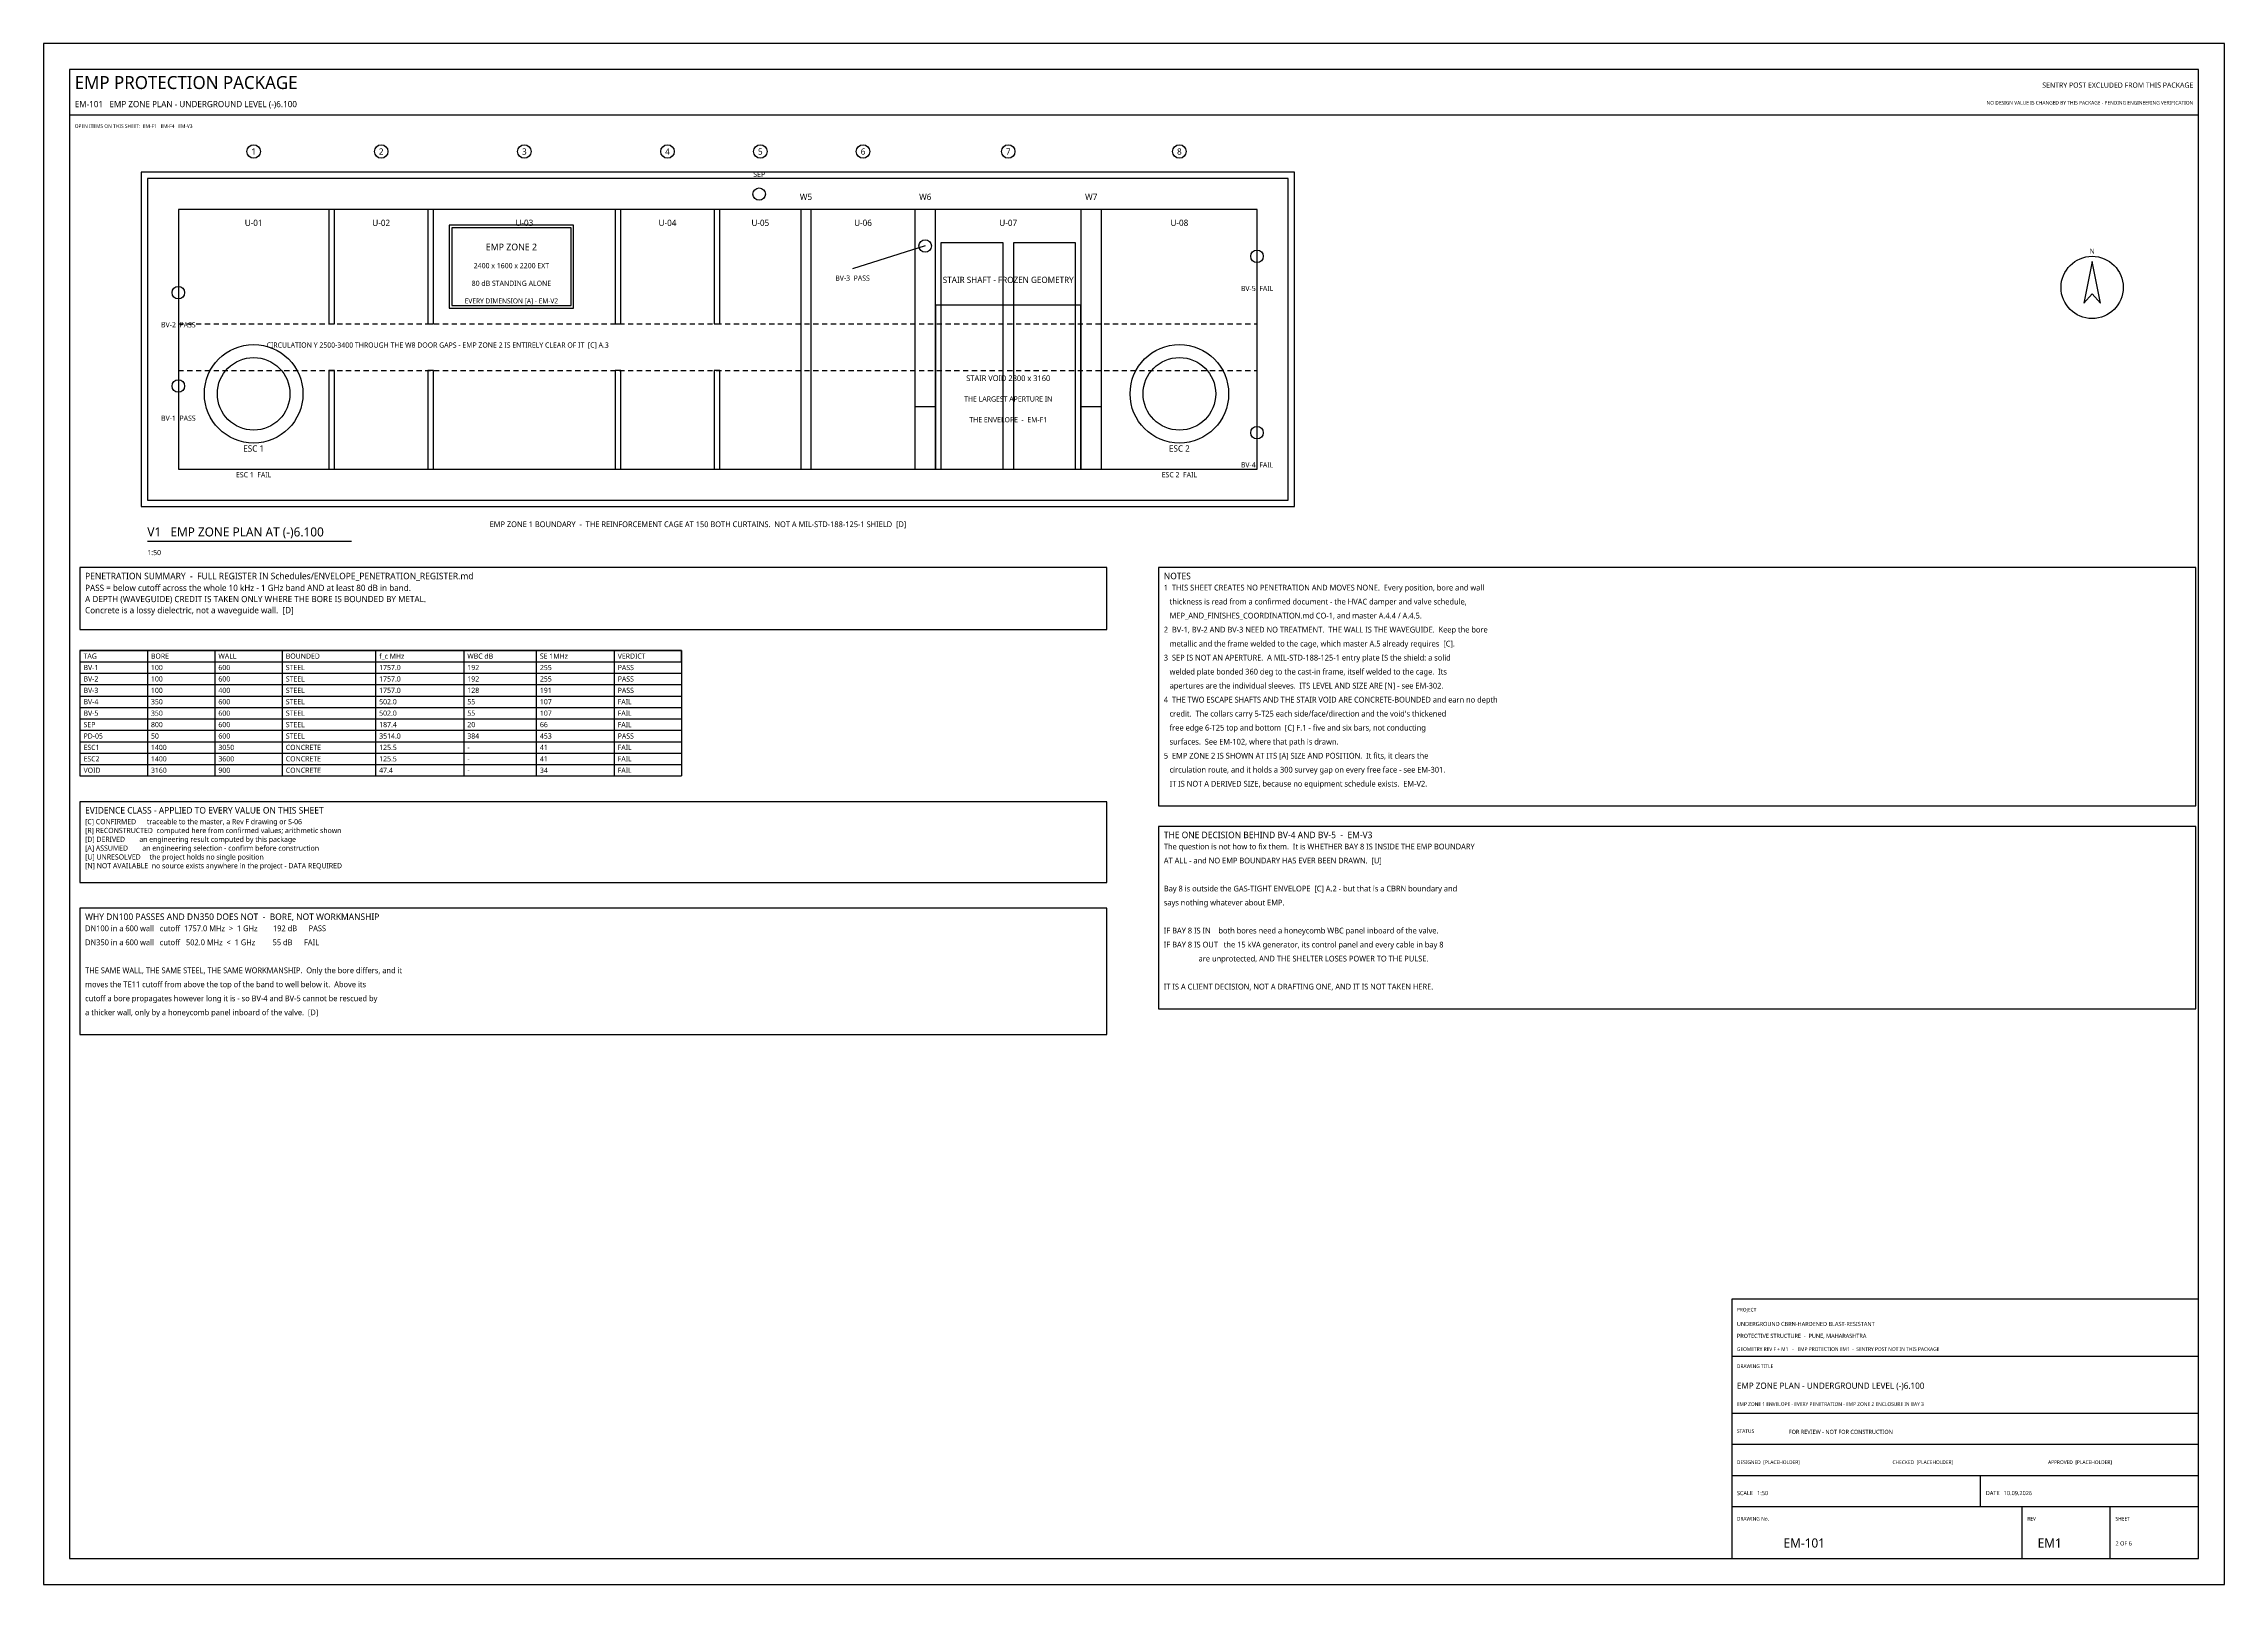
# Model space of a CAD drawing. Header units: millimetres. Extents: x 0 to 841, y 0 to 594.
import ezdxf
from ezdxf.enums import TextEntityAlignment as Align

# ---------------------------------------------------------------- set-up
doc = ezdxf.new("R2010")
doc.units = ezdxf.units.MM
for name, color, linetype in [('E-APERTURE', 1, 'Continuous'), ('E-PENET', 5, 'Continuous'), ('E-SHIELD', 2, 'Continuous'), ('E-ZONE1', 4, 'Continuous'), ('E-ZONE2', 3, 'Continuous'), ('M-ARCH', 8, 'Continuous'), ('M-ARCH-HIDDEN', 8, 'Continuous'), ('M-FLAG', 1, 'Continuous'), ('M-GRID', 5, 'Continuous'), ('M-STRUCT', 7, 'Continuous'), ('M-TEXT', 7, 'Continuous'), ('M-TITLE', 7, 'Continuous'), ('S-NOTE', 7, 'Continuous'), ('S-TABLE', 7, 'Continuous'), ('S-TEXT', 7, 'Continuous'), ('S-TITLE', 7, 'Continuous')]:
    doc.layers.add(name, color=color, linetype=linetype)
doc.styles.add('OpenSans', font='OpenSans-Regular.ttf')

# ---------------------------------------------------------------- blocks, each defined once
blk = doc.blocks.new('NORTH')
at = {"layer": 'S-TITLE'}
blk.add_lwpolyline([(0, 10), (-3.2, -6), (0, -2.4), (3.2, -6), (0, 10)], close=True, dxfattribs=at)
blk.add_circle((0, 0), 12, dxfattribs=at)

msp = doc.modelspace()

# ---------------------------------------------------------------- linework, layer by layer
at = {"layer": 'E-APERTURE'}
msp.add_lwpolyline([(344, 430), (400, 430), (400, 493.2), (344, 493.2)], close=True, dxfattribs=at)
for centre, radius in [((467.96, 512), 2.4), ((81, 459), 14), ((438, 459), 14), ((467.96, 444), 2.4)]:
    msp.add_circle(centre, radius, dxfattribs=at)
at = {"layer": 'E-PENET'}
msp.add_line((339.96, 516), (311.96, 507.2), dxfattribs=at)
for centre in [(275.96, 536), (339.96, 516), (51.96, 498), (51.96, 462)]:
    msp.add_circle(centre, 2.4, dxfattribs=at)
at = {"layer": 'E-SHIELD'}
msp.add_lwpolyline([(157.4, 493), (203.4, 493), (203.4, 523), (157.4, 523)], close=True, dxfattribs=at)
at = {"layer": 'E-ZONE1'}
msp.add_lwpolyline([(37.6, 415.6), (482.4, 415.6), (482.4, 544.4), (37.6, 544.4)], close=True, dxfattribs=at)
at = {"layer": 'E-ZONE2'}
msp.add_lwpolyline([(156.4, 492), (204.4, 492), (204.4, 524), (156.4, 524)], close=True, dxfattribs=at)
at = {"layer": 'M-ARCH'}
for points in [[(346, 430), (370, 430), (370, 517.2), (346, 517.2)], [(374, 430), (398, 430), (398, 517.2), (374, 517.2)]]:
    msp.add_lwpolyline(points, close=True, dxfattribs=at)
for centre, radius in [((81, 459), 19), ((81, 459), 14), ((438, 459), 19), ((438, 459), 14)]:
    msp.add_circle(centre, radius, dxfattribs=at)
at = {"layer": 'M-ARCH-HIDDEN'}
for p, q in [((52, 486), (54, 486)), ((55.4, 486), (57.4, 486)), ((58.8, 486), (60.8, 486)), ((62.2, 486), (64.2, 486)), ((65.6, 486), (67.6, 486)), ((69, 486), (71, 486)), ((72.4, 486), (74.4, 486)), ((75.8, 486), (77.8, 486)), ((79.2, 486), (81.2, 486)), ((82.6, 486), (84.6, 486)), ((86, 486), (88, 486)), ((89.4, 486), (91.4, 486)), ((92.8, 486), (94.8, 486)), ((96.2, 486), (98.2, 486)), ((99.6, 486), (101.6, 486)), ((103, 486), (105, 486)), ((106.4, 486), (108.4, 486)), ((109.8, 486), (111.8, 486)), ((113.2, 486), (115.2, 486)), ((116.6, 486), (118.6, 486)), ((120, 486), (122, 486)), ((123.4, 486), (125.4, 486)), ((126.8, 486), (128.8, 486)), ((130.2, 486), (132.2, 486)), ((133.6, 486), (135.6, 486)), ((137, 486), (139, 486)), ((140.4, 486), (142.4, 486)), ((143.8, 486), (145.8, 486)), ((147.2, 486), (149.2, 486)), ((150.6, 486), (152.6, 486)), ((154, 486), (156, 486)), ((157.4, 486), (159.4, 486)), ((160.8, 486), (162.8, 486)), ((164.2, 486), (166.2, 486)), ((167.6, 486), (169.6, 486)), ((171, 486), (173, 486)), ((174.4, 486), (176.4, 486)), ((177.8, 486), (179.8, 486)), ((181.2, 486), (183.2, 486)), ((184.6, 486), (186.6, 486)), ((188, 486), (190, 486)), ((191.4, 486), (193.4, 486)), ((194.8, 486), (196.8, 486)), ((198.2, 486), (200.2, 486)), ((201.6, 486), (203.6, 486)), ((205, 486), (207, 486)), ((208.4, 486), (210.4, 486)), ((211.8, 486), (213.8, 486)), ((215.2, 486), (217.2, 486)), ((218.6, 486), (220.6, 486)), ((222, 486), (224, 486)), ((225.4, 486), (227.4, 486)), ((228.8, 486), (230.8, 486)), ((232.2, 486), (234.2, 486)), ((235.6, 486), (237.6, 486)), ((239, 486), (241, 486)), ((242.4, 486), (244.4, 486)), ((245.8, 486), (247.8, 486)), ((249.2, 486), (251.2, 486)), ((252.6, 486), (254.6, 486)), ((256, 486), (258, 486)), ((259.4, 486), (261.4, 486)), ((262.8, 486), (264.8, 486)), ((266.2, 486), (268.2, 486)), ((269.6, 486), (271.6, 486)), ((273, 486), (275, 486)), ((276.4, 486), (278.4, 486)), ((279.8, 486), (281.8, 486)), ((283.2, 486), (285.2, 486)), ((286.6, 486), (288.6, 486)), ((290, 486), (292, 486)), ((293.4, 486), (295.4, 486)), ((296.8, 486), (298.8, 486)), ((300.2, 486), (302.2, 486)), ((303.6, 486), (305.6, 486)), ((307, 486), (309, 486)), ((310.4, 486), (312.4, 486)), ((313.8, 486), (315.8, 486)), ((317.2, 486), (319.2, 486)), ((320.6, 486), (322.6, 486)), ((324, 486), (326, 486)), ((327.4, 486), (329.4, 486)), ((330.8, 486), (332.8, 486)), ((334.2, 486), (336.2, 486)), ((337.6, 486), (339.6, 486)), ((341, 486), (343, 486)), ((344.4, 486), (346.4, 486)), ((347.8, 486), (349.8, 486)), ((351.2, 486), (353.2, 486)), ((354.6, 486), (356.6, 486)), ((358, 486), (360, 486)), ((361.4, 486), (363.4, 486)), ((364.8, 486), (366.8, 486)), ((368.2, 486), (370.2, 486)), ((371.6, 486), (373.6, 486)), ((375, 486), (377, 486)), ((378.4, 486), (380.4, 486)), ((381.8, 486), (383.8, 486)), ((385.2, 486), (387.2, 486)), ((388.6, 486), (390.6, 486)), ((392, 486), (394, 486)), ((395.4, 486), (397.4, 486)), ((398.8, 486), (400.8, 486)), ((402.2, 486), (404.2, 486)), ((405.6, 486), (407.6, 486)), ((409, 486), (411, 486)), ((412.4, 486), (414.4, 486)), ((415.8, 486), (417.8, 486)), ((419.2, 486), (421.2, 486)), ((422.6, 486), (424.6, 486)), ((426, 486), (428, 486)), ((429.4, 486), (431.4, 486)), ((432.8, 486), (434.8, 486)), ((436.2, 486), (438.2, 486)), ((439.6, 486), (441.6, 486)), ((443, 486), (445, 486)), ((446.4, 486), (448.4, 486)), ((449.8, 486), (451.8, 486)), ((453.2, 486), (455.2, 486)), ((456.6, 486), (458.6, 486)), ((460, 486), (462, 486)), ((463.4, 486), (465.4, 486)), ((466.8, 486), (468, 486)), ((52, 468), (54, 468)), ((55.4, 468), (57.4, 468)), ((58.8, 468), (60.8, 468)), ((62.2, 468), (64.2, 468)), ((65.6, 468), (67.6, 468)), ((69, 468), (71, 468)), ((72.4, 468), (74.4, 468)), ((75.8, 468), (77.8, 468)), ((79.2, 468), (81.2, 468)), ((82.6, 468), (84.6, 468)), ((86, 468), (88, 468)), ((89.4, 468), (91.4, 468)), ((92.8, 468), (94.8, 468)), ((96.2, 468), (98.2, 468)), ((99.6, 468), (101.6, 468)), ((103, 468), (105, 468)), ((106.4, 468), (108.4, 468)), ((109.8, 468), (111.8, 468)), ((113.2, 468), (115.2, 468)), ((116.6, 468), (118.6, 468)), ((120, 468), (122, 468)), ((123.4, 468), (125.4, 468)), ((126.8, 468), (128.8, 468)), ((130.2, 468), (132.2, 468)), ((133.6, 468), (135.6, 468)), ((137, 468), (139, 468)), ((140.4, 468), (142.4, 468)), ((143.8, 468), (145.8, 468)), ((147.2, 468), (149.2, 468)), ((150.6, 468), (152.6, 468)), ((154, 468), (156, 468)), ((157.4, 468), (159.4, 468)), ((160.8, 468), (162.8, 468)), ((164.2, 468), (166.2, 468)), ((167.6, 468), (169.6, 468)), ((171, 468), (173, 468)), ((174.4, 468), (176.4, 468)), ((177.8, 468), (179.8, 468)), ((181.2, 468), (183.2, 468)), ((184.6, 468), (186.6, 468)), ((188, 468), (190, 468)), ((191.4, 468), (193.4, 468)), ((194.8, 468), (196.8, 468)), ((198.2, 468), (200.2, 468)), ((201.6, 468), (203.6, 468)), ((205, 468), (207, 468)), ((208.4, 468), (210.4, 468)), ((211.8, 468), (213.8, 468)), ((215.2, 468), (217.2, 468)), ((218.6, 468), (220.6, 468)), ((222, 468), (224, 468)), ((225.4, 468), (227.4, 468)), ((228.8, 468), (230.8, 468)), ((232.2, 468), (234.2, 468)), ((235.6, 468), (237.6, 468)), ((239, 468), (241, 468)), ((242.4, 468), (244.4, 468)), ((245.8, 468), (247.8, 468)), ((249.2, 468), (251.2, 468)), ((252.6, 468), (254.6, 468)), ((256, 468), (258, 468)), ((259.4, 468), (261.4, 468)), ((262.8, 468), (264.8, 468)), ((266.2, 468), (268.2, 468)), ((269.6, 468), (271.6, 468)), ((273, 468), (275, 468)), ((276.4, 468), (278.4, 468)), ((279.8, 468), (281.8, 468)), ((283.2, 468), (285.2, 468)), ((286.6, 468), (288.6, 468)), ((290, 468), (292, 468)), ((293.4, 468), (295.4, 468)), ((296.8, 468), (298.8, 468)), ((300.2, 468), (302.2, 468)), ((303.6, 468), (305.6, 468)), ((307, 468), (309, 468)), ((310.4, 468), (312.4, 468)), ((313.8, 468), (315.8, 468)), ((317.2, 468), (319.2, 468)), ((320.6, 468), (322.6, 468)), ((324, 468), (326, 468)), ((327.4, 468), (329.4, 468)), ((330.8, 468), (332.8, 468)), ((334.2, 468), (336.2, 468)), ((337.6, 468), (339.6, 468)), ((341, 468), (343, 468)), ((344.4, 468), (346.4, 468)), ((347.8, 468), (349.8, 468)), ((351.2, 468), (353.2, 468)), ((354.6, 468), (356.6, 468)), ((358, 468), (360, 468)), ((361.4, 468), (363.4, 468)), ((364.8, 468), (366.8, 468)), ((368.2, 468), (370.2, 468)), ((371.6, 468), (373.6, 468)), ((375, 468), (377, 468)), ((378.4, 468), (380.4, 468)), ((381.8, 468), (383.8, 468)), ((385.2, 468), (387.2, 468)), ((388.6, 468), (390.6, 468)), ((392, 468), (394, 468)), ((395.4, 468), (397.4, 468)), ((398.8, 468), (400.8, 468)), ((402.2, 468), (404.2, 468)), ((405.6, 468), (407.6, 468)), ((409, 468), (411, 468)), ((412.4, 468), (414.4, 468)), ((415.8, 468), (417.8, 468)), ((419.2, 468), (421.2, 468)), ((422.6, 468), (424.6, 468)), ((426, 468), (428, 468)), ((429.4, 468), (431.4, 468)), ((432.8, 468), (434.8, 468)), ((436.2, 468), (438.2, 468)), ((439.6, 468), (441.6, 468)), ((443, 468), (445, 468)), ((446.4, 468), (448.4, 468)), ((449.8, 468), (451.8, 468)), ((453.2, 468), (455.2, 468)), ((456.6, 468), (458.6, 468)), ((460, 468), (462, 468)), ((463.4, 468), (465.4, 468)), ((466.8, 468), (468, 468))]:
    msp.add_line(p, q, dxfattribs=at)
msp.add_lwpolyline([(344, 430), (400, 430), (400, 493.2), (344, 493.2)], close=True, dxfattribs=at)
at = {"layer": 'M-FLAG'}
for points in [[(336, 430), (344, 430), (344, 454), (336, 454)], [(400, 430), (408, 430), (408, 454), (400, 454)]]:
    msp.add_lwpolyline(points, close=True, dxfattribs=at)
at = {"layer": 'M-GRID'}
for centre in [(81, 552.4), (130.2, 552.4), (185.4, 552.4), (240.6, 552.4), (276.4, 552.4), (316, 552.4), (372, 552.4), (438, 552.4)]:
    msp.add_circle(centre, 2.6, dxfattribs=at)
at = {"layer": 'M-STRUCT'}
for points in [[(40, 418), (480, 418), (480, 542), (40, 542)], [(52, 430), (468, 430), (468, 530), (52, 530)], [(110, 486), (112.2, 486), (112.2, 530), (110, 530)], [(148.2, 486), (150.4, 486), (150.4, 530), (148.2, 530)], [(220.4, 486), (222.6, 486), (222.6, 530), (220.4, 530)], [(258.6, 486), (260.8, 486), (260.8, 530), (258.6, 530)], [(292, 430), (296, 430), (296, 530), (292, 530)], [(336, 430), (344, 430), (344, 530), (336, 530)], [(400, 430), (408, 430), (408, 530), (400, 530)], [(110, 430), (112.2, 430), (112.2, 468), (110, 468)], [(148.2, 430), (150.4, 430), (150.4, 468), (148.2, 468)], [(220.4, 430), (222.6, 430), (222.6, 468), (220.4, 468)], [(258.6, 430), (260.8, 430), (260.8, 468), (258.6, 468)]]:
    msp.add_lwpolyline(points, close=True, dxfattribs=at)
at = {"layer": 'M-TITLE'}
for p, q in [((10, 566.5), (831, 566.5)), ((651, 88), (831, 88)), ((651, 66), (831, 66)), ((651, 54), (831, 54)), ((651, 42), (831, 42)), ((747, 30), (747, 42)), ((651, 30), (831, 30)), ((763, 10), (763, 30)), ((797, 10), (797, 30))]:
    msp.add_line(p, q, dxfattribs=at)
msp.add_lwpolyline([(651, 10), (831, 10), (831, 110), (651, 110)], close=True, dxfattribs=at)
at = {"layer": 'S-TABLE'}
for p, q in [((14, 360.075), (246, 360.075)), ((14, 360.075), (14, 311.675)), ((40, 360.075), (40, 311.675)), ((66, 360.075), (66, 311.675)), ((92, 360.075), (92, 311.675)), ((128, 360.075), (128, 311.675)), ((162, 360.075), (162, 311.675)), ((190, 360.075), (190, 311.675)), ((220, 360.075), (220, 311.675)), ((246, 360.075), (246, 311.675)), ((14, 351.275), (246, 351.275)), ((14, 346.875), (246, 346.875)), ((14, 342.475), (246, 342.475)), ((14, 338.075), (246, 338.075)), ((14, 333.675), (246, 333.675)), ((14, 329.275), (246, 329.275)), ((14, 324.875), (246, 324.875)), ((14, 320.475), (246, 320.475)), ((14, 316.075), (246, 316.075)), ((14, 311.675), (246, 311.675))]:
    msp.add_line(p, q, dxfattribs=at)
msp.add_lwpolyline([(14, 355.675), (246, 355.675), (246, 360.075), (14, 360.075)], close=True, dxfattribs=at)
at = {"layer": 'S-TITLE'}
msp.add_line((40, 402.2), (118.671, 402.2), dxfattribs=at)
for points in [[(0, 0), (841, 0), (841, 594), (0, 594)], [(10, 10), (831, 10), (831, 584), (10, 584)], [(14, 368.075), (410, 368.075), (410, 392), (14, 392)], [(430, 300.175), (830, 300.175), (830, 392), (430, 392)], [(14, 270.65), (410, 270.65), (410, 301.675), (14, 301.675)], [(430, 221.95), (830, 221.95), (830, 292.175), (430, 292.175)], [(14, 212.025), (410, 212.025), (410, 260.65), (14, 260.65)]]:
    msp.add_lwpolyline(points, close=True, dxfattribs=at)

# ---------------------------------------------------------------- block references
msp.add_blockref('NORTH', (790, 500), dxfattribs=at)

# ---------------------------------------------------------------- texts
at = {"layer": 'E-APERTURE', "style": 'OpenSans'}
for s, height, p in [('BV-5  FAIL', 2, (467.96, 499.6)), ('STAIR VOID 2800 x 3160', 2.2, (372, 465)), ('THE LARGEST APERTURE IN', 2, (372, 457)), ('THE ENVELOPE  -  EM-F1', 2, (372, 449)), ('BV-4  FAIL', 2, (467.96, 431.6)), ('ESC 1  FAIL', 2, (81, 427.8)), ('ESC 2  FAIL', 2, (438, 427.8))]:
    msp.add_text(s, height=height, dxfattribs=at).set_placement(p, align=Align.MIDDLE_CENTER)
at = {"layer": 'E-PENET', "style": 'OpenSans'}
for s, p in [('SEP', (275.96, 543.6)), ('BV-3  PASS', (311.96, 503.6)), ('BV-2  PASS', (51.96, 485.6)), ('BV-1  PASS', (51.96, 449.6))]:
    msp.add_text(s, height=2, dxfattribs=at).set_placement(p, align=Align.MIDDLE_CENTER)
at = {"layer": 'E-ZONE1', "style": 'OpenSans'}
msp.add_text('EMP ZONE 1 BOUNDARY  -  THE REINFORCEMENT CAGE AT 150 BOTH CURTAINS.  NOT A MIL-STD-188-125-1 SHIELD  [D]', height=2.2, dxfattribs=at).set_placement((172, 407.6))
at = {"layer": 'E-ZONE2', "style": 'OpenSans'}
for s, height, p in [('EMP ZONE 2', 2.6, (180.4, 515.6)), ('2400 x 1600 x 2200 EXT', 2, (180.4, 508.4)), ('80 dB STANDING ALONE', 2, (180.4, 501.6))]:
    msp.add_text(s, height=height, dxfattribs=at).set_placement(p, align=Align.MIDDLE_CENTER)
at = {"layer": 'M-FLAG', "style": 'OpenSans'}
for s, height, p in [('NO DESIGN VALUE IS CHANGED BY THIS PACKAGE - PENDING ENGINEERING VERIFICATION', 1.4, (829, 570.5)), ('SENTRY POST EXCLUDED FROM THIS PACKAGE', 2, (829, 577))]:
    msp.add_text(s, height=height, dxfattribs=at).set_placement(p, align=Align.RIGHT)
for s, height, p in [('OPEN ITEMS ON THIS SHEET:  EM-F1   EM-F4   EM-V3', 1.4, (12, 561.5)), ('FOR REVIEW - NOT FOR CONSTRUCTION', 1.6, (673, 58))]:
    msp.add_text(s, height=height, dxfattribs=at).set_placement(p)
msp.add_text('EVERY DIMENSION [A] - EM-V2', height=1.9, dxfattribs=at).set_placement((180.4, 494.8), align=Align.MIDDLE_CENTER)
at = {"layer": 'M-GRID', "style": 'OpenSans'}
for s, p in [('1', (81, 552.4)), ('2', (130.2, 552.4)), ('3', (185.4, 552.4)), ('4', (240.6, 552.4)), ('5', (276.4, 552.4)), ('6', (316, 552.4)), ('7', (372, 552.4)), ('8', (438, 552.4))]:
    msp.add_text(s, height=2.4, dxfattribs=at).set_placement(p, align=Align.MIDDLE_CENTER)
at = {"layer": 'M-TEXT', "style": 'OpenSans'}
for s, p in [('W5', (294, 533)), ('W6', (340, 533)), ('W7', (404, 533)), ('U-01', (81, 523)), ('U-02', (130.2, 523)), ('U-03', (185.4, 523)), ('U-04', (240.6, 523)), ('U-05', (276.4, 523)), ('U-06', (316, 523)), ('U-07', (372, 523)), ('U-08', (438, 523)), ('STAIR SHAFT - FROZEN GEOMETRY', (372, 501)), ('ESC 1', (81, 436)), ('ESC 2', (438, 436))]:
    msp.add_text(s, height=2.4, dxfattribs=at).set_placement(p, align=Align.BOTTOM_CENTER)
msp.add_text('CIRCULATION Y 2500-3400 THROUGH THE W8 DOOR GAPS - EMP ZONE 2 IS ENTIRELY CLEAR OF IT  [C] A.3', height=2, dxfattribs=at).set_placement((86, 476.8))
at = {"layer": 'M-TITLE', "style": 'OpenSans'}
for s, height, p in [('EMP PROTECTION PACKAGE', 5, (12, 576.5)), ('EM-101   EMP ZONE PLAN - UNDERGROUND LEVEL (-)6.100', 2.4, (12, 569.5)), ('PROJECT', 1.4, (653, 105.2)), ('UNDERGROUND CBRN-HARDENED BLAST-RESISTANT', 1.6, (653, 99.6)), ('PROTECTIVE STRUCTURE  -  PUNE, MAHARASHTRA', 1.6, (653, 95)), ('GEOMETRY REV F + M1   -   EMP PROTECTION EM1  -  SENTRY POST NOT IN THIS PACKAGE', 1.4, (653, 90)), ('DRAWING TITLE', 1.4, (653, 83.4)), ('EMP ZONE PLAN - UNDERGROUND LEVEL (-)6.100', 2.4, (653, 75.4)), ('EMP ZONE 1 ENVELOPE - EVERY PENETRATION - EMP ZONE 2 ENCLOSURE IN BAY 3', 1.4, (653, 68.8)), ('STATUS', 1.4, (653, 58.4)), ('DESIGNED  [PLACEHOLDER]', 1.4, (653, 46.4)), ('CHECKED  [PLACEHOLDER]', 1.4, (713, 46.4)), ('APPROVED  [PLACEHOLDER]', 1.4, (773, 46.4)), ('SCALE   1:50', 1.6, (653, 34.4)), ('DATE   10.09.2026', 1.6, (749, 34.4)), ('DRAWING No.', 1.4, (653, 24.6)), ('REV', 1.4, (765, 24.6)), ('SHEET', 1.4, (799, 24.6)), ('EM-101', 3.5, (671, 14.2)), ('EM1', 3.5, (769, 14.2)), ('2 OF 6', 1.6, (799, 15))]:
    msp.add_text(s, height=height, dxfattribs=at).set_placement(p)
at = {"layer": 'S-NOTE', "style": 'OpenSans'}
for s, height, p in [('A DEPTH (WAVEGUIDE) CREDIT IS TAKEN ONLY WHERE THE BORE IS BOUNDED BY METAL.', 2.4, (16, 378.675)), ('PASS = below cutoff across the whole 10 kHz - 1 GHz band AND at least 80 dB in band.', 2.4, (16, 382.975)), ('1  THIS SHEET CREATES NO PENETRATION AND MOVES NONE.  Every position, bore and wall', 2.2, (432, 383.175)), ('   thickness is read from a confirmed document - the HVAC damper and valve schedule,', 2.2, (432, 377.775)), ('Concrete is a lossy dielectric, not a waveguide wall.  [D]', 2.4, (16, 374.375)), ('   MEP_AND_FINISHES_COORDINATION.md CO-1, and master A.4.4 / A.4.5.', 2.2, (432, 372.375)), ('2  BV-1, BV-2 AND BV-3 NEED NO TREATMENT.  THE WALL IS THE WAVEGUIDE.  Keep the bore', 2.2, (432, 366.975)), ('   metallic and the frame welded to the cage, which master A.5 already requires  [C].', 2.2, (432, 361.575)), ('3  SEP IS NOT AN APERTURE.  A MIL-STD-188-125-1 entry plate IS the shield: a solid', 2.2, (432, 356.175)), ('   welded plate bonded 360 deg to the cast-in frame, itself welded to the cage.  Its', 2.2, (432, 350.775)), ('   apertures are the individual sleeves.  ITS LEVEL AND SIZE ARE [N] - see EM-302.', 2.2, (432, 345.375)), ('4  THE TWO ESCAPE SHAFTS AND THE STAIR VOID ARE CONCRETE-BOUNDED and earn no depth', 2.2, (432, 339.975)), ("   credit.  The collars carry 5-T25 each side/face/direction and the void's thickened", 2.2, (432, 334.575)), ('   free edge 6-T25 top and bottom  [C] F.1 - five and six bars, not conducting', 2.2, (432, 329.175)), ('5  EMP ZONE 2 IS SHOWN AT ITS [A] SIZE AND POSITION.  It fits, it clears the', 2.2, (432, 318.375)), ('   surfaces.  See EM-102, where that path is drawn.', 2.2, (432, 323.775)), ('   circulation route, and it holds a 300 survey gap on every free face - see EM-301.', 2.2, (432, 312.975)), ('   IT IS NOT A DERIVED SIZE, because no equipment schedule exists.  EM-V2.', 2.2, (432, 307.575)), ('[C] CONFIRMED      traceable to the master, a Rev F drawing or S-06', 2, (16, 293.05)), ('[R] RECONSTRUCTED  computed here from confirmed values; arithmetic shown', 2, (16, 289.65)), ('[D] DERIVED        an engineering result computed by this package', 2, (16, 286.25)), ('[A] ASSUMED        an engineering selection - confirm before construction', 2, (16, 282.85)), ('[U] UNRESOLVED     the project holds no single position', 2, (16, 279.45)), ('[N] NOT AVAILABLE  no source exists anywhere in the project - DATA REQUIRED', 2, (16, 276.05)), ('AT ALL - and NO EMP BOUNDARY HAS EVER BEEN DRAWN.  [U]', 2.2, (432, 277.95)), ('The question is not how to fix them.  It is WHETHER BAY 8 IS INSIDE THE EMP BOUNDARY', 2.2, (432, 283.35)), ('Bay 8 is outside the GAS-TIGHT ENVELOPE  [C] A.2 - but that is a CBRN boundary and', 2.2, (432, 267.15)), ('says nothing whatever about EMP.', 2.2, (432, 261.75)), ('DN100 in a 600 wall   cutoff  1757.0 MHz  >  1 GHz        192 dB      PASS', 2.2, (16, 251.825)), ('IF BAY 8 IS IN    both bores need a honeycomb WBC panel inboard of the valve.', 2.2, (432, 250.95)), ('DN350 in a 600 wall   cutoff   502.0 MHz  <  1 GHz         55 dB      FAIL', 2.2, (16, 246.425)), ('IF BAY 8 IS OUT   the 15 kVA generator, its control panel and every cable in bay 8', 2.2, (432, 245.55)), ('THE SAME WALL, THE SAME STEEL, THE SAME WORKMANSHIP.  Only the bore differs, and it', 2.2, (16, 235.625)), ('                  are unprotected, AND THE SHELTER LOSES POWER TO THE PULSE.', 2.2, (432, 240.15)), ('cutoff a bore propagates however long it is - so BV-4 and BV-5 cannot be rescued by', 2.2, (16, 224.825)), ('moves the TE11 cutoff from above the top of the band to well below it.  Above its', 2.2, (16, 230.225)), ('IT IS A CLIENT DECISION, NOT A DRAFTING ONE, AND IT IS NOT TAKEN HERE.', 2.2, (432, 229.35)), ('a thicker wall, only by a honeycomb panel inboard of the valve.  [D]', 2.2, (16, 219.425))]:
    msp.add_text(s, height=height, dxfattribs=at).set_placement(p)
at = {"layer": 'S-TABLE', "style": 'OpenSans'}
for s, p in [('TAG', (15.4, 356.875)), ('BV-1', (15.4, 352.475)), ('100', (41.4, 352.475)), ('BORE', (41.4, 356.875)), ('WALL', (67.4, 356.875)), ('600', (67.4, 352.475)), ('STEEL', (93.4, 352.475)), ('BOUNDED', (93.4, 356.875)), ('f_c MHz', (129.4, 356.875)), ('1757.0', (129.4, 352.475)), ('WBC dB', (163.4, 356.875)), ('192', (163.4, 352.475)), ('255', (191.4, 352.475)), ('SE 1MHz', (191.4, 356.875)), ('VERDICT', (221.4, 356.875)), ('PASS', (221.4, 352.475)), ('BV-2', (15.4, 348.075)), ('BV-3', (15.4, 343.675)), ('100', (41.4, 348.075)), ('100', (41.4, 343.675)), ('400', (67.4, 343.675)), ('600', (67.4, 348.075)), ('STEEL', (93.4, 348.075)), ('STEEL', (93.4, 343.675)), ('1757.0', (129.4, 348.075)), ('1757.0', (129.4, 343.675)), ('192', (163.4, 348.075)), ('128', (163.4, 343.675)), ('255', (191.4, 348.075)), ('191', (191.4, 343.675)), ('PASS', (221.4, 348.075)), ('PASS', (221.4, 343.675)), ('BV-4', (15.4, 339.275)), ('BV-5', (15.4, 334.875)), ('350', (41.4, 339.275)), ('350', (41.4, 334.875)), ('600', (67.4, 339.275)), ('600', (67.4, 334.875)), ('STEEL', (93.4, 339.275)), ('STEEL', (93.4, 334.875)), ('502.0', (129.4, 339.275)), ('502.0', (129.4, 334.875)), ('55', (163.4, 339.275)), ('55', (163.4, 334.875)), ('107', (191.4, 339.275)), ('107', (191.4, 334.875)), ('FAIL', (221.4, 339.275)), ('FAIL', (221.4, 334.875)), ('SEP', (15.4, 330.475)), ('PD-05', (15.4, 326.075)), ('800', (41.4, 330.475)), ('50', (41.4, 326.075)), ('600', (67.4, 330.475)), ('600', (67.4, 326.075)), ('STEEL', (93.4, 330.475)), ('STEEL', (93.4, 326.075)), ('3514.0', (129.4, 326.075)), ('187.4', (129.4, 330.475)), ('384', (163.4, 326.075)), ('20', (163.4, 330.475)), ('453', (191.4, 326.075)), ('66', (191.4, 330.475)), ('FAIL', (221.4, 330.475)), ('PASS', (221.4, 326.075)), ('ESC1', (15.4, 321.675)), ('1400', (41.4, 321.675)), ('3050', (67.4, 321.675)), ('CONCRETE', (93.4, 321.675)), ('125.5', (129.4, 321.675)), ('-', (163.4, 321.675)), ('41', (191.4, 321.675)), ('FAIL', (221.4, 321.675)), ('VOID', (15.4, 312.875)), ('ESC2', (15.4, 317.275)), ('3160', (41.4, 312.875)), ('1400', (41.4, 317.275)), ('3600', (67.4, 317.275)), ('900', (67.4, 312.875)), ('CONCRETE', (93.4, 317.275)), ('CONCRETE', (93.4, 312.875)), ('47.4', (129.4, 312.875)), ('125.5', (129.4, 317.275)), ('-', (163.4, 317.275)), ('-', (163.4, 312.875)), ('41', (191.4, 317.275)), ('34', (191.4, 312.875)), ('FAIL', (221.4, 317.275)), ('FAIL', (221.4, 312.875))]:
    msp.add_text(s, height=2, dxfattribs=at).set_placement(p)
at = {"layer": 'S-TEXT', "style": 'OpenSans'}
msp.add_text('1:50', height=2, dxfattribs=at).set_placement((40, 396.8))
at = {"layer": 'S-TITLE', "style": 'OpenSans'}
msp.add_text('N', height=2, dxfattribs=at).set_placement((790, 514), align=Align.MIDDLE_CENTER)
for s, height, p in [('V1   EMP ZONE PLAN AT (-)6.100', 3.5, (40, 404)), ('PENETRATION SUMMARY  -  FULL REGISTER IN Schedules/ENVELOPE_PENETRATION_REGISTER.md', 2.5, (16, 387.5)), ('NOTES', 2.5, (432, 387.5)), ('EVIDENCE CLASS - APPLIED TO EVERY VALUE ON THIS SHEET', 2.5, (16, 297.175)), ('THE ONE DECISION BEHIND BV-4 AND BV-5  -  EM-V3', 2.5, (432, 287.675)), ('WHY DN100 PASSES AND DN350 DOES NOT  -  BORE, NOT WORKMANSHIP', 2.5, (16, 256.15))]:
    msp.add_text(s, height=height, dxfattribs=at).set_placement(p)

doc.saveas('drawing.dxf')
